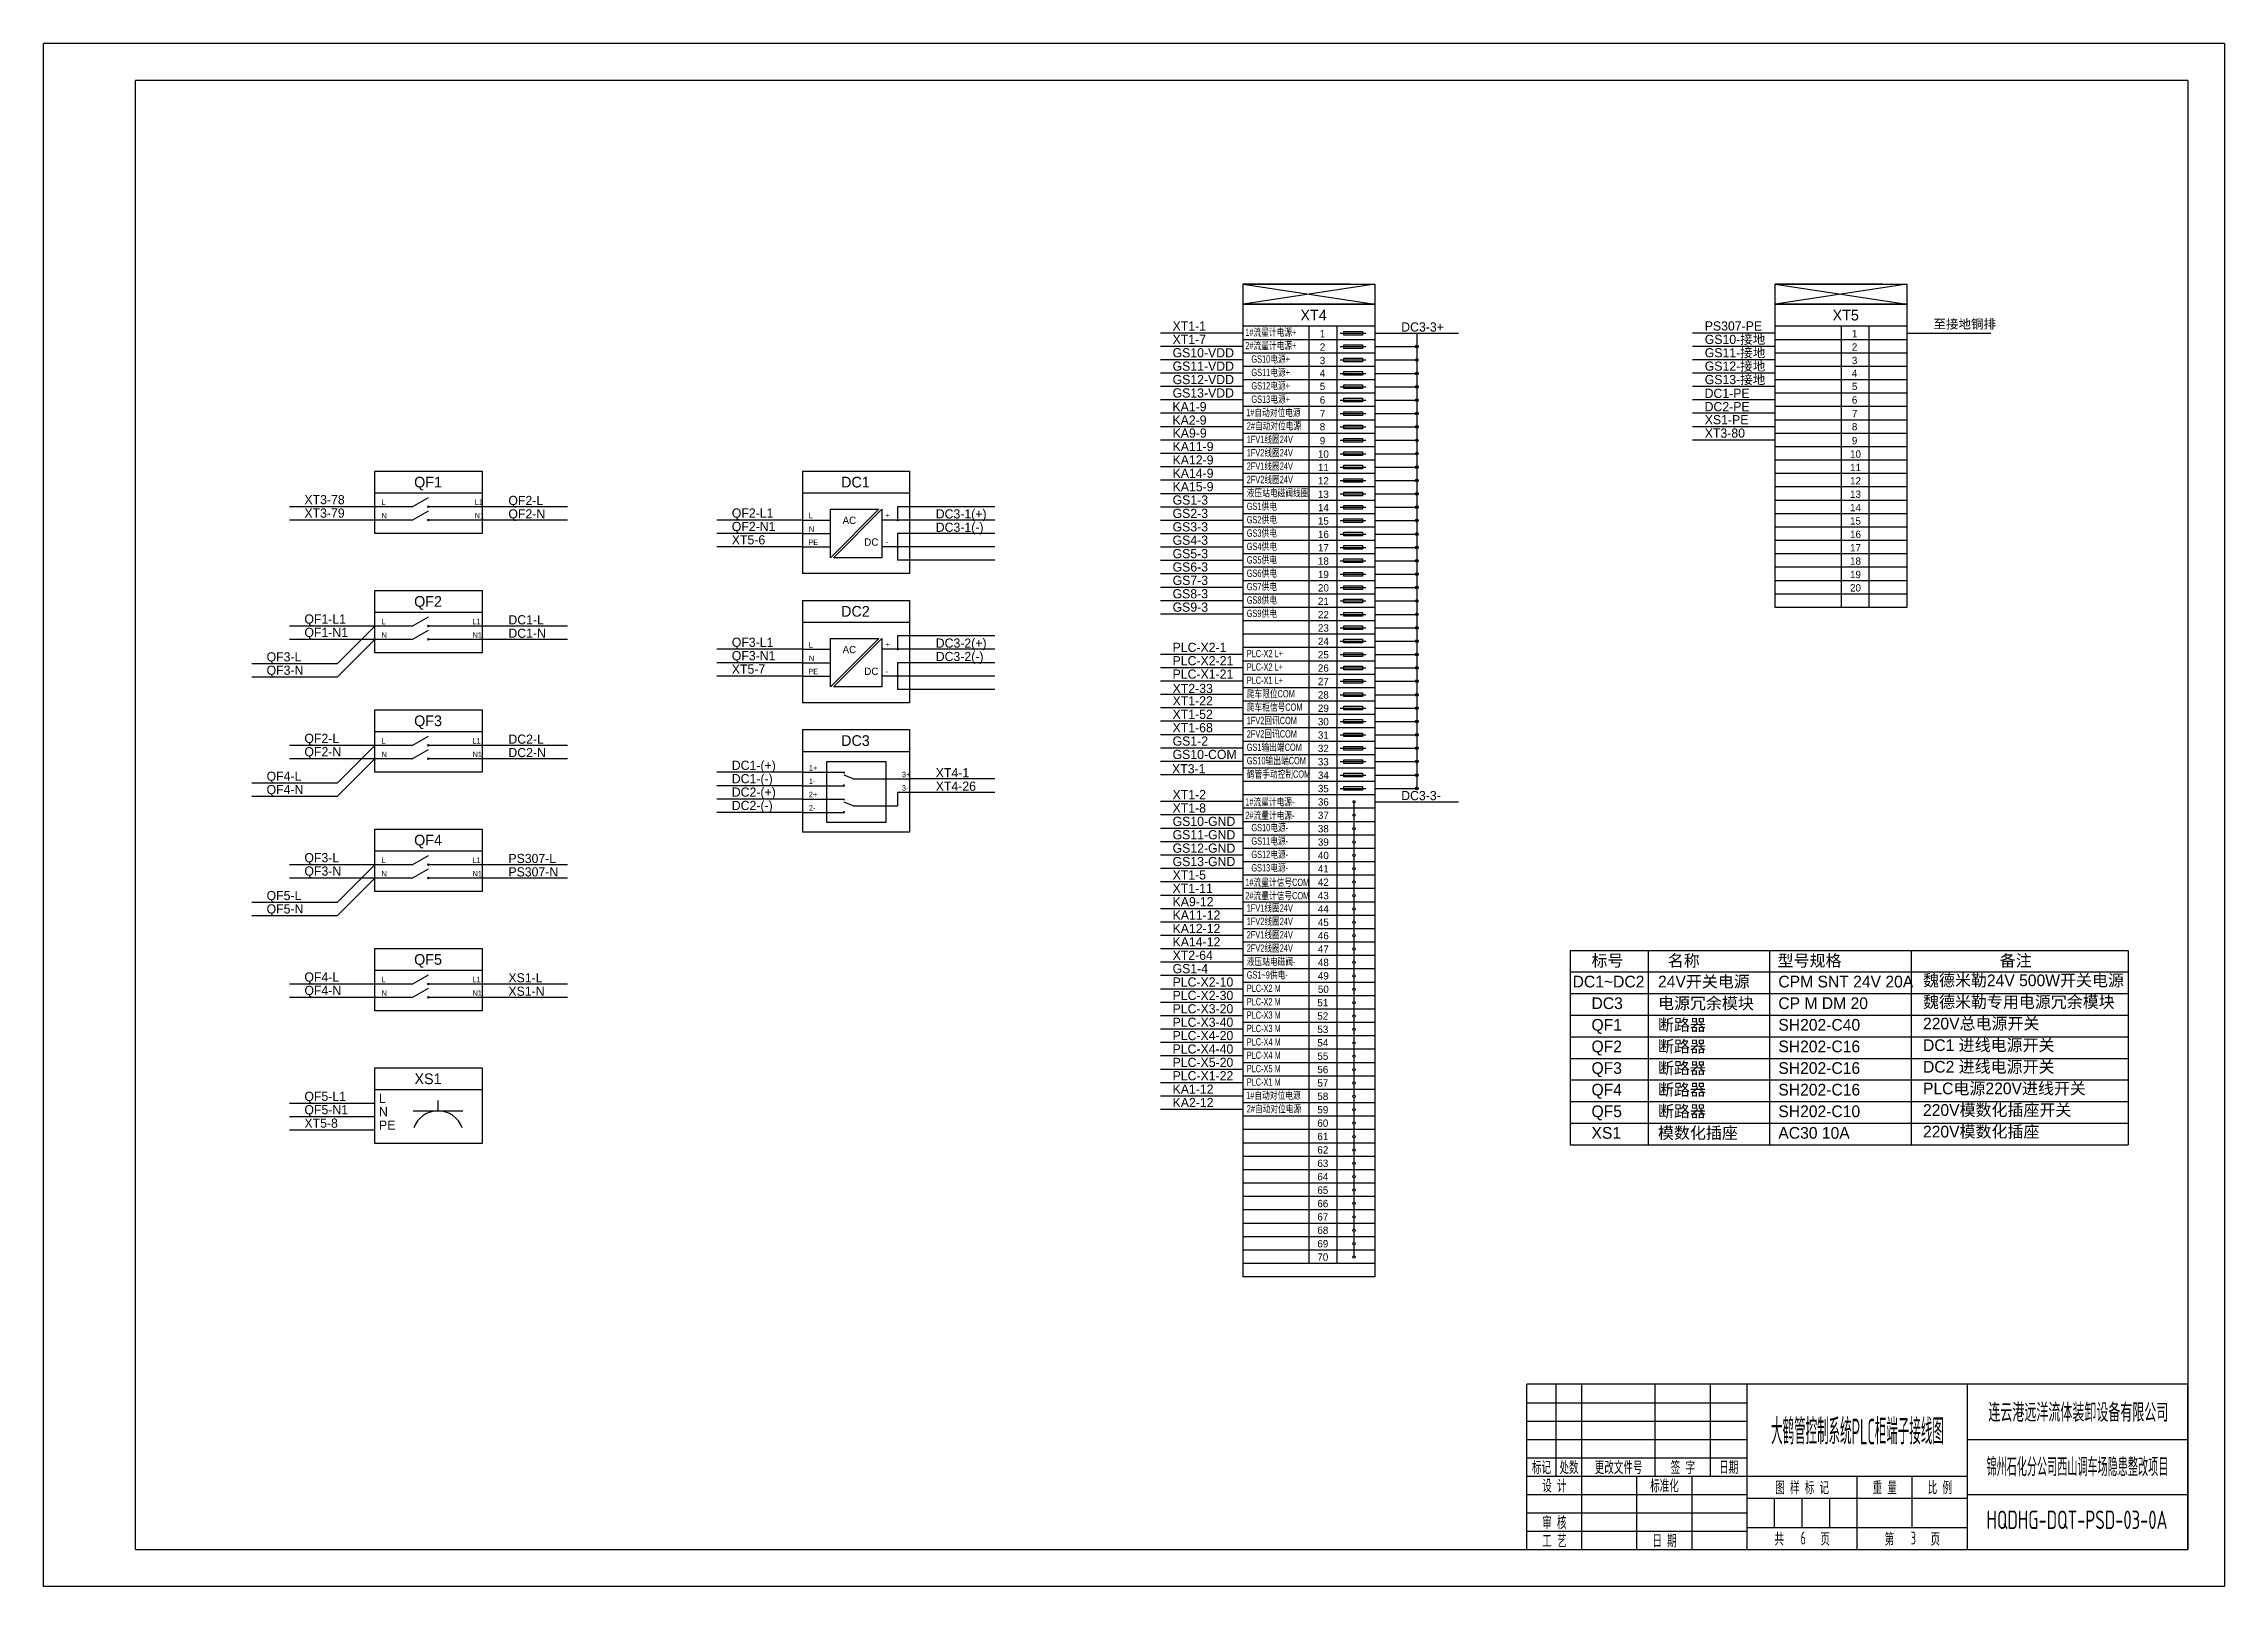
# Model space of a CAD drawing. Header units: millimetres. Extents: x 32626 to 72822, y 60047 to 123188.
# Drawn here: x 32626 to 37378, y 60047 to 63407 of the extents above; entities that cross this region are included whole.
import ezdxf
from ezdxf.enums import TextEntityAlignment as Align

# ---------------------------------------------------------------- set-up
doc = ezdxf.new("R2010")
doc.units = ezdxf.units.MM
doc.header["$LTSCALE"] = 10
for name, color, linetype in [('1轮廓实线层', 7, 'Continuous'), ('2细线层', 4, 'Continuous'), ('6文字层', 3, 'Continuous'), ('图框层', 7, 'Continuous')]:
    doc.layers.add(name, color=color, linetype=linetype)
doc.styles.get("Standard").update_dxf_attribs({"font": 'isocp.shx', "width": 0.707, "bigfont": 'hztxt.shx'})
doc.styles.add('样式 1', font='SIMYOU.TTF', dxfattribs={"width": 0.9, "height": 12})

msp = doc.modelspace()

# ---------------------------------------------------------------- texts
at = {"layer": '1轮廓实线层', "style": '样式 1'}
for s, p in [('XT4', (35393.3, 62804)), ('XT5', (36552.9, 62804)), ('QF1', (33463.7, 62440.3)), ('DC1', (34395, 62440.3)), ('QF2', (33463.7, 62180.4)), ('DC2', (34395, 62158.9)), ('QF3', (33463.7, 61920.5)), ('DC3', (34395, 61877.4)), ('QF4', (33463.7, 61660.6)), ('QF5', (33463.7, 61400.7)), ('XS1', (33463.7, 61140.8))]:
    msp.add_text(s, height=23.33, dxfattribs=at).set_placement(p, align=Align.CENTER)
for s, height, p in [('XT1-1', 20, (35086.1, 62782)), ('1', 16, (35406.8, 62767.3)), ('DC3-3+', 20, (35584.3, 62779.9)), ('GS10-接地', 20, (36245.7, 62752.9)), ('PS307-PE', 20, (36245.7, 62782)), ('1', 16, (36566.3, 62767.3)), ('至接地铜排', 20, (36743.9, 62786.4)), ('XT1-7', 20, (35086.1, 62752.9)), ('GS10-VDD', 20, (35086.1, 62723.7)), ('2', 16, (35406.8, 62738.2)), ('GS11-接地', 20, (36245.7, 62723.7)), ('2', 16, (36566.3, 62738.2)), ('GS11-VDD', 20, (35086.1, 62694.6)), ('GS12-VDD', 20, (35086.1, 62665.4)), ('4', 16, (35406.8, 62681.2)), ('3', 16, (35406.8, 62709)), ('GS12-接地', 20, (36245.7, 62694.6)), ('GS13-接地', 20, (36245.7, 62665.4)), ('4', 16, (36566.3, 62681.2)), ('3', 16, (36566.3, 62709)), ('GS13-VDD', 20, (35086.1, 62636.2)), ('5', 16, (35406.8, 62652.5)), ('6', 16, (35406.8, 62622.9)), ('DC1-PE', 20, (36245.4, 62635.4)), ('5', 16, (36566.3, 62652.5)), ('6', 16, (36566.3, 62622.9)), ('KA1-9', 20, (35085.8, 62606.3)), ('KA2-9', 20, (35085.8, 62577.1)), ('7', 16, (35406.8, 62593.2)), ('XS1-PE', 20, (36245.7, 62577.9)), ('DC2-PE', 20, (36245.4, 62606.3)), ('7', 16, (36566.3, 62593.2)), ('KA9-9', 20, (35086.1, 62548.8)), ('KA11-9', 20, (35086.1, 62519.6)), ('8', 16, (35406.8, 62564.8)), ('9', 16, (35406.8, 62534.3)), ('XT3-80', 20, (36245.7, 62548.8)), ('8', 16, (36566.3, 62564.8)), ('9', 16, (36566.3, 62534.3)), ('KA12-9', 20, (35086.1, 62490.4)), ('10', 16, (35402.8, 62505.1)), ('11', 16, (35402.8, 62475.9)), ('10', 16, (36562.3, 62505.1)), ('11', 16, (36562.3, 62475.9)), ('KA14-9', 20, (35086.1, 62461.3)), ('KA15-9', 20, (35086.1, 62432.1)), ('12', 16, (35402.8, 62446.8)), ('12', 16, (36562.3, 62446.8)), ('XT3-78', 20, (33194.3, 62403.8)), ('XT3-79', 20, (33194.3, 62374.6)), ('L', 12, (33362.2, 62402.3)), ('L1', 12, (33565.4, 62402.3)), ('QF2-L', 20, (33638.8, 62402)), ('QF2-L1', 20, (34125.6, 62374.6)), ('DC3-1(+)', 20, (34570, 62372.8)), ('GS1-3', 20, (35086.1, 62403)), ('GS2-3', 20, (35086.1, 62373.8)), ('13', 16, (35402.8, 62417.6)), ('14', 16, (35402.8, 62388.5)), ('13', 16, (36562.3, 62417.6)), ('14', 16, (36562.3, 62388.5)), ('N', 12, (33362.2, 62372.8)), ('N1', 12, (33565.4, 62372.8)), ('QF2-N', 20, (33638.8, 62372.8)), ('QF2-N1', 20, (34125.6, 62345.4)), ('L', 12, (34293.5, 62373.1)), ('N', 12, (34293.5, 62343.7)), ('AC', 16, (34366.9, 62360.7)), ('+', 12, (34460.1, 62373.6)), ('DC3-1(-)', 20, (34570, 62343.7)), ('GS3-3', 20, (35086.1, 62344.6)), ('15', 16, (35402.8, 62359.4)), ('16', 16, (35402.8, 62330.2)), ('15', 16, (36562.3, 62359.4)), ('16', 16, (36562.3, 62330.2)), ('XT5-6', 20, (34125.6, 62316.3)), ('PE', 12, (34292.3, 62314.9)), ('DC', 16, (34414.2, 62313.4)), ('-', 12, (34460.7, 62315.2)), ('GS4-3', 20, (35086.1, 62315.5)), ('GS5-3', 20, (35086.1, 62286.3)), ('17', 16, (35402.8, 62301.1)), ('17', 16, (36562.3, 62301.1)), ('GS6-3', 20, (35086.1, 62257.2)), ('18', 16, (35402.8, 62272)), ('19', 16, (35402.8, 62242.8)), ('18', 16, (36562.3, 62272)), ('19', 16, (36562.3, 62242.8)), ('GS7-3', 20, (35086.1, 62228)), ('GS8-3', 20, (35086.1, 62198.8)), ('20', 16, (35402.8, 62213.7)), ('20', 16, (36562.3, 62213.7)), ('QF1-L1', 20, (33194.3, 62143.8)), ('DC1-L', 20, (33638.8, 62142.1)), ('GS9-3', 20, (35086.1, 62169.7)), ('21', 16, (35402.8, 62184.5)), ('22', 16, (35402.8, 62155.4)), ('QF1-N1', 20, (33194.3, 62114.7)), ('L', 12, (33362.2, 62142.4)), ('N', 12, (33362.2, 62112.9)), ('L1', 12, (33560.5, 62142.4)), ('N1', 12, (33560.5, 62112.9)), ('DC1-N', 20, (33638.8, 62112.9)), ('QF3-L1', 20, (34125.6, 62093.2)), ('DC3-2(+)', 20, (34570, 62091.4)), ('23', 16, (35402.8, 62126.3)), ('24', 16, (35402.8, 62097.1)), ('QF3-L', 20, (33111.9, 62061.4)), ('QF3-N1', 20, (34125.6, 62064)), ('L', 12, (34293.5, 62091.7)), ('N', 12, (34293.5, 62062.2)), ('AC', 16, (34366.9, 62079.2)), ('+', 12, (34460.1, 62092.1)), ('DC3-2(-)', 20, (34570, 62062.2)), ('PLC-X2-1', 20, (35086.1, 62082.2)), ('PLC-X2-21', 20, (35086.1, 62053)), ('25', 16, (35402.8, 62068)), ('QF3-N', 20, (33111.9, 62032.3)), ('XT5-7', 20, (34125.6, 62034.8)), ('PE', 12, (34292.3, 62033.4)), ('DC', 16, (34414.2, 62032)), ('-', 12, (34460.7, 62033.8)), ('PLC-X1-21', 20, (35086.1, 62023.9)), ('26', 16, (35402.7, 62038.9)), ('27', 16, (35402.7, 62009.7)), ('XT2-33', 20, (35086.1, 61992.6)), ('XT1-22', 20, (35086.1, 61965.6)), ('28', 16, (35402.7, 61980.6)), ('29', 16, (35402.7, 61951.4)), ('XT1-52', 20, (35086.1, 61936.4)), ('XT1-68', 20, (35086.1, 61907.2)), ('30', 16, (35402.7, 61922.3)), ('QF2-L', 20, (33194.3, 61883.9)), ('QF2-N', 20, (33194.3, 61854.8)), ('L', 12, (33362.2, 61882.5)), ('L1', 12, (33560.5, 61882.5)), ('DC2-L', 20, (33638.8, 61882.2)), ('DC2-N', 20, (33638.8, 61853)), ('GS1-2', 20, (35086.1, 61878.1)), ('31', 16, (35402.7, 61893.2)), ('32', 16, (35402.7, 61864)), ('N', 12, (33362.2, 61853)), ('N1', 12, (33560.5, 61853)), ('DC1-(+)', 20, (34125.6, 61825.2)), ('1+', 12, (34293.5, 61823.8)), ('XT4-1', 20, (34570, 61809)), ('XT3-1', 20, (35084.9, 61817.7)), ('GS10-COM', 20, (35086.1, 61848.9)), ('33', 16, (35402.7, 61834.9)), ('QF4-L', 20, (33111.9, 61801.5)), ('QF4-N', 20, (33111.9, 61772.4)), ('DC1-(-)', 20, (34125.6, 61796.1)), ('DC2-(+)', 20, (34125.6, 61766.9)), ('2+', 12, (34293.5, 61765.5)), ('1-', 12, (34293.5, 61794.6)), ('3+', 12, (34496.2, 61809.2)), ('3-', 12, (34496.2, 61780.1)), ('XT4-26', 20, (34570, 61779.8)), ('XT1-2', 20, (35086.1, 61761.4)), ('34', 16, (35402.7, 61805.7)), ('35', 16, (35402.7, 61776.6)), ('DC3-3-', 20, (35584.3, 61759.3)), ('DC2-(-)', 20, (34125.6, 61737.8)), ('2-', 12, (34293.5, 61736.3)), ('XT1-8', 20, (35086.1, 61732.3)), ('36', 16, (35402.7, 61747.5)), ('37', 16, (35402.7, 61718.3)), ('GS10-GND', 20, (35086.1, 61703.1)), ('GS11-GND', 20, (35086.1, 61674)), ('38', 16, (35402.7, 61689.2)), ('QF3-L', 20, (33194.3, 61624)), ('L', 12, (33362.2, 61622.6)), ('L1', 12, (33560.5, 61622.6)), ('PS307-L', 20, (33638.8, 61622.3)), ('GS12-GND', 20, (35086.1, 61644.8)), ('GS13-GND', 20, (35086.1, 61615.6)), ('40', 16, (35402.7, 61630.9)), ('39', 16, (35402.7, 61660.1)), ('QF3-N', 20, (33194.3, 61594.9)), ('N', 12, (33362.2, 61593.1)), ('N1', 12, (33560.5, 61593.1)), ('PS307-N', 20, (33638.8, 61593.1)), ('XT1-5', 20, (35086.1, 61586.5)), ('41', 16, (35402.7, 61601.8)), ('42', 16, (35402.7, 61572.6)), ('QF5-L', 20, (33111.9, 61541.6)), ('XT1-11', 20, (35086.1, 61557.3)), ('KA9-12', 20, (35086.1, 61528.2)), ('43', 16, (35402.7, 61543.5)), ('QF5-N', 20, (33111.9, 61512.5)), ('KA11-12', 20, (35086.1, 61499)), ('44', 16, (35402.7, 61514.4)), ('45', 16, (35402.7, 61485.2)), ('KA12-12', 20, (35086.1, 61469.8)), ('KA14-12', 20, (35086.1, 61440.7)), ('46', 16, (35402.7, 61456.1)), ('XT2-64', 20, (35086.1, 61411.5)), ('GS1-4', 20, (35086.1, 61382.4)), ('47', 16, (35402.7, 61427)), ('48', 16, (35402.7, 61397.8)), ('QF4-L', 20, (33194.3, 61364.1)), ('QF4-N', 20, (33194.3, 61335)), ('L', 12, (33362.2, 61362.7)), ('L1', 12, (33560.5, 61362.7)), ('XS1-L', 20, (33638.8, 61362.4)), ('XS1-N', 20, (33638.8, 61333.2)), ('PLC-X2-10', 20, (35086.1, 61353.2)), ('49', 16, (35402.7, 61368.7)), ('50', 16, (35402.7, 61339.5)), ('N', 12, (33362.2, 61333.2)), ('N1', 12, (33560.5, 61333.2)), ('PLC-X2-30', 20, (35086.1, 61324)), ('PLC-X3-20', 20, (35086.1, 61294.9)), ('51', 16, (35401.6, 61310.4)), ('PLC-X3-40', 20, (35086.1, 61265.7)), ('PLC-X4-20', 20, (35086.1, 61236.6)), ('52', 16, (35401.6, 61281.2)), ('53', 16, (35401.6, 61252.1)), ('PLC-X4-40', 20, (35086.1, 61207.4)), ('54', 16, (35401.6, 61222.9)), ('55', 16, (35401.6, 61193.7)), ('PLC-X5-20', 20, (35086.1, 61178.2)), ('PLC-X1-22', 20, (35086.1, 61149.1)), ('56', 16, (35401.6, 61164.6)), ('QF5-L1', 20, (33194.3, 61104.2)), ('L', 20, (33356.8, 61100)), ('KA1-12', 20, (35086.1, 61119.9)), ('KA2-12', 20, (35086.1, 61090.8)), ('57', 16, (35401.6, 61135.4)), ('58', 16, (35401.6, 61106.3)), ('XT5-8', 20, (33194.3, 61045.9)), ('QF5-N1', 20, (33194.3, 61075.1)), ('N', 20, (33356.8, 61070.8)), ('59', 16, (35401.6, 61077.1)), ('60', 16, (35401.6, 61047.9)), ('PE', 20, (33356.8, 61041.6)), ('61', 16, (35401.6, 61018.8)), ('62', 16, (35401.6, 60989.6)), ('63', 16, (35401.6, 60960.4)), ('64', 16, (35401.6, 60931.2)), ('65', 16, (35401.6, 60902)), ('66', 16, (35401.6, 60872.8)), ('67', 16, (35401.6, 60843.7)), ('68', 16, (35401.6, 60814.5)), ('69', 16, (35401.6, 60785.3)), ('70', 16, (35401.6, 60756.1))]:
    msp.add_text(s, height=height, dxfattribs=at).set_placement(p)
at = {"layer": '1轮廓实线层', "style": '样式 1', "width": 0.75}
for s, p in [('1#流量计电源+', (35244.6, 62770.4)), ('2#流量计电源+', (35244.6, 62741.3)), ('GS10电源+', (35257.8, 62712.1)), ('GS11电源+', (35257.8, 62682.9)), ('GS12电源+', (35257.8, 62653.8)), ('GS13电源+', (35257.8, 62624.6)), ('1#自动对位电源', (35246.4, 62595.5)), ('2#自动对位电源', (35247.7, 62566.3)), ('1FV1线圈24V', (35247.7, 62537.1)), ('2FV1线圈24V', (35247.7, 62478.8)), ('1FV2线圈24V', (35247.7, 62508)), ('2FV2线圈24V', (35247.7, 62449.7)), ('液压站电磁阀线圈', (35247.7, 62420.5)), ('GS1供电', (35247.7, 62391.3)), ('GS2供电', (35247.7, 62362.2)), ('GS3供电', (35247.7, 62333)), ('GS4供电', (35247.7, 62303.9)), ('GS5供电', (35247.7, 62274.7)), ('GS6供电', (35247.7, 62245.5)), ('GS7供电', (35247.7, 62216.4)), ('GS8供电', (35247.7, 62187.2)), ('GS9供电', (35247.7, 62158.1)), ('PLC-X2 L+', (35247.7, 62070.6)), ('PLC-X2 L+', (35247.7, 62041.4)), ('PLC-X1 L+', (35247.7, 62012.3)), ('爬车限位COM', (35247.7, 61983.1)), ('爬车柜信号COM', (35247.7, 61953.9)), ('1FV2回讯COM', (35247.7, 61924.8)), ('2FV2回讯COM', (35247.7, 61895.6)), ('GS1输出端COM', (35247.7, 61866.5)), ('鹤管手动控制COM', (35247.7, 61808.1)), ('GS10输出端COM', (35247.7, 61837.3)), ('2#流量计电源-', (35244.6, 61718.2)), ('1#流量计电源-', (35244.6, 61747.5)), ('GS10电源-', (35257.8, 61691.5)), ('GS11电源-', (35257.8, 61662.3)), ('GS12电源-', (35257.8, 61633.2)), ('1#流量计信号COM', (35244.6, 61572.4)), ('GS13电源-', (35257.8, 61604)), ('2#流量计信号COM', (35244.6, 61543.2)), ('1FV1线圈24V', (35247.7, 61516.5)), ('1FV2线圈24V', (35247.7, 61487.4)), ('2FV1线圈24V', (35247.7, 61458.2)), ('2FV2线圈24V', (35247.7, 61429.1)), ('液压站电磁阀-', (35247.7, 61399.9)), ('GS1~9供电-', (35247.7, 61370.7)), ('PLC-X2 M', (35247.7, 61341.6)), ('PLC-X2 M', (35247.7, 61312.4)), ('PLC-X3 M', (35247.7, 61283.3)), ('PLC-X3 M', (35247.7, 61254.1)), ('PLC-X4 M', (35247.7, 61224.9)), ('PLC-X4 M', (35247.7, 61195.8)), ('PLC-X5 M', (35247.7, 61166.6)), ('1#自动对位电源', (35246.4, 61108.3)), ('PLC-X1 M', (35247.7, 61137.5)), ('2#自动对位电源', (35247.7, 61079.1))]:
    msp.add_text(s, height=16, dxfattribs=at).set_placement(p)
at = {"layer": '6文字层', "style": '样式 1'}
for s, height, p in [('标号', 25.51, (35998.9, 61397)), ('名称', 25.51, (36165.2, 61397)), ('型号规格', 25.51, (36404.4, 61397)), ('备注', 25.51, (36888.5, 61397)), ('DC1~DC2', 25.51, (35957.8, 61351.4)), ('24V开关电源', 25.51, (36143.9, 61351.4)), ('CPM SNT 24V 20A', 25.515, (36406.1, 61351.4)), ('魏德米勒24V 500W开关电源', 25.515, (36721.3, 61354.1)), ('DC3', 25.51, (35998.9, 61304.3)), ('电源冗余模块', 25.51, (36143.9, 61304.3)), ('CP M DM 20', 25.51, (36406.1, 61304.3)), ('魏德米勒专用电源冗余模块', 25.515, (36721.3, 61307)), ('QF1', 25.51, (35998.9, 61257.2)), ('断路器', 25.51, (36143.9, 61257.2)), ('SH202-C40', 25.51, (36406.1, 61257.2)), ('220V总电源开关', 25.51, (36721.3, 61260)), ('QF2', 25.51, (35998.9, 61210.2)), ('断路器', 25.51, (36143.9, 61210.2)), ('SH202-C16', 25.51, (36406.1, 61210.2)), ('DC1 进线电源开关', 25.51, (36721.3, 61212.9)), ('QF3', 25.51, (35998.9, 61163.1)), ('断路器', 25.51, (36143.9, 61163.1)), ('SH202-C16', 25.51, (36406.1, 61163.1)), ('DC2 进线电源开关', 25.51, (36721.3, 61165.8)), ('QF4', 25.51, (35998.9, 61116)), ('断路器', 25.51, (36143.9, 61116)), ('SH202-C16', 25.51, (36406.1, 61116)), ('PLC电源220V进线开关', 25.515, (36721.3, 61118.7)), ('QF5', 25.51, (35998.9, 61068.9)), ('断路器', 25.51, (36143.9, 61068.9)), ('SH202-C10', 25.51, (36406.1, 61068.9)), ('220V模数化插座开关', 25.515, (36721.3, 61071.7)), ('XS1', 25.51, (35998.9, 61021.9)), ('模数化插座', 25.51, (36143.9, 61021.9)), ('AC30 10A', 25.51, (36406.1, 61021.9)), ('220V模数化插座', 25.51, (36721.3, 61024.6))]:
    msp.add_text(s, height=height, dxfattribs=at).set_placement(p)
at = {"layer": '6文字层', "width": 0.707}
for s, p in [('标记', (35890, 60307)), ('处数', (35950, 60307)), (' 更改文件号 ', (36058, 60307)), (' 签 字 ', (36198, 60307)), (' 日期 ', (36298, 60307)), (' 设 计 ', (35918, 60267)), (' 标准化 ', (36158, 60267)), (' 图 样 标 记 ', (36458, 60263)), (' 重 量 ', (36638, 60263)), (' 比 例 ', (36758, 60263)), (' 工 艺 ', (35918, 60147)), (' 审 核 ', (35918, 60187)), (' 日 期 ', (36158, 60147)), ('共       页', (36458, 60151)), ('第       页', (36698, 60151))]:
    msp.add_text(s, height=28, dxfattribs=at).set_placement(p, align=Align.MIDDLE)
at = {"layer": '6文字层', "flags": 8}
for tag, height, width, p, p2 in [('连云港远洋流体装卸设备有限公司', 40, 0.662669, (36863.7, 60405.5), (37255.9, 60405.5)), ('大鹤管控制系统PLC柜端子接线图', 56, 0.446978, (36390.3, 60356.1), (36766.6, 60356.1)), ('锦州石化分公司西山调车场隐患整改项目', 40, 0.557752, (36859.7, 60286.8), (37255.9, 60286.8)), ('HQDHG-DQT-PSD-03-0A', 40, 0.67262, (36859.7, 60172), (37253.9, 60172)), ('6', 28, 0.674953, (36454.6, 60138.2), (36465.9, 60138.2)), ('3', 28, 0.684294, (36694.6, 60138.2), (36705.9, 60138.2))]:
    msp.add_attdef(tag, text='', height=height, dxfattribs=dict(at, width=width)).set_placement(p, p2, align=Align.FIT)

# ---------------------------------------------------------------- hatches: boundary and pattern name
at = {"layer": '1轮廓实线层'}
h = msp.add_hatch(color=256, dxfattribs=at)
edge = h.paths.add_edge_path()
edge.add_arc((34486.8, 62369.3), 1.5, 0, 360)
edge = h.paths.add_edge_path()
edge.add_arc((34486.8, 62311), 1.5, 0, 360)
h = msp.add_hatch(color=256, dxfattribs=at)
edge = h.paths.add_edge_path()
edge.add_arc((34486.8, 62087.9), 1.5, 0, 360)
edge = h.paths.add_edge_path()
edge.add_arc((34486.8, 62029.5), 1.5, 0, 360)

# ---------------------------------------------------------------- linework, layer by layer
for p, q in [((35526.9, 62883.4), (35239.8, 62839.6)), ((35239.8, 62883.4), (35526.9, 62839.6)), ((35473.1, 62883.4), (35239.8, 62883.4)), ((35473.1, 62883.4), (35239.8, 62883.4)), ((35473.1, 62883.4), (35239.8, 62883.4)), ((35473.1, 62883.4), (35239.8, 62883.4)), ((35473.1, 62883.4), (35239.8, 62883.4)), ((35473.1, 62883.4), (35239.8, 62883.4)), ((35473.1, 62883.4), (35239.8, 62883.4)), ((35473.1, 62883.4), (35239.8, 62883.4)), ((35473.1, 62883.4), (35239.8, 62883.4)), ((35473.1, 62883.4), (35239.8, 62883.4)), ((36686.4, 62883.4), (36399.4, 62839.6)), ((36399.4, 62883.4), (36686.4, 62839.6)), ((36632.7, 62883.4), (36399.4, 62883.4)), ((36632.7, 62883.4), (36399.4, 62883.4)), ((36632.7, 62883.4), (36399.4, 62883.4)), ((36632.7, 62883.4), (36399.4, 62883.4)), ((36632.7, 62883.4), (36399.4, 62883.4)), ((36632.7, 62883.4), (36399.4, 62883.4)), ((36632.7, 62883.4), (36399.4, 62883.4)), ((36632.7, 62883.4), (36399.4, 62883.4)), ((36632.7, 62883.4), (36399.4, 62883.4)), ((36632.7, 62883.4), (36399.4, 62883.4)), ((35239.8, 60721), (35239.8, 62839.6)), ((35473.1, 62839.6), (35239.8, 62839.6)), ((35473.1, 62839.6), (35239.8, 62839.6)), ((35239.8, 62839.6), (35526.9, 62839.6)), ((35526.9, 62839.6), (35526.9, 60721)), ((36399.4, 62179), (36399.4, 62839.6)), ((36632.7, 62839.6), (36399.4, 62839.6)), ((36632.7, 62839.6), (36399.4, 62839.6)), ((36399.4, 62839.6), (36686.4, 62839.6)), ((36686.4, 62839.6), (36686.4, 62179)), ((35239.8, 62776.7), (35059.4, 62776.7)), ((35526.9, 62791.3), (35239.8, 62791.3)), ((35383.3, 62791.3), (35383.3, 60750.1)), ((35444.7, 60750.1), (35444.7, 62791.3)), ((35451.5, 62776.3), (35507.4, 62776.3)), ((35526.9, 62776.3), (35709.4, 62776.3)), ((35618.1, 62776.3), (35618.1, 61784.9)), ((36399.4, 62776.7), (36218.9, 62776.7)), ((36686.4, 62791.3), (36399.4, 62791.3)), ((36542.9, 62791.3), (36542.9, 62179)), ((36604.3, 62179), (36604.3, 62791.3)), ((36686.4, 62776.3), (36869, 62776.3)), ((35239.8, 62747.6), (35059.4, 62747.6)), ((35526.9, 62762.2), (35239.8, 62762.2)), ((35526.9, 62733), (35239.8, 62733)), ((35451.5, 62747.2), (35507.4, 62747.2)), ((35526.9, 62747.2), (35618.1, 62747.2)), ((36399.4, 62747.6), (36218.9, 62747.6)), ((36686.4, 62762.2), (36399.4, 62762.2)), ((36686.4, 62733), (36399.4, 62733)), ((35239.8, 62718.4), (35059.4, 62718.4)), ((35239.8, 62689.3), (35059.4, 62689.3)), ((35526.9, 62703.8), (35239.8, 62703.8)), ((35451.5, 62718), (35507.4, 62718)), ((35451.5, 62688.8), (35507.4, 62688.8)), ((35526.9, 62718), (35618.1, 62718)), ((35526.9, 62688.8), (35618.1, 62688.8)), ((36399.4, 62718.4), (36218.9, 62718.4)), ((36399.4, 62689.3), (36218.9, 62689.3)), ((36686.4, 62703.8), (36399.4, 62703.8)), ((35239.8, 62660.1), (35059.4, 62660.1)), ((35526.9, 62674.7), (35239.8, 62674.7)), ((35526.9, 62645.5), (35239.8, 62645.5)), ((35451.5, 62659.7), (35507.4, 62659.7)), ((35526.9, 62659.7), (35618.1, 62659.7)), ((36399.4, 62660.1), (36218.9, 62660.1)), ((36686.4, 62674.7), (36399.4, 62674.7)), ((36686.4, 62645.5), (36399.4, 62645.5)), ((35239.8, 62630.9), (35059.4, 62630.9)), ((35239.8, 62601.8), (35059.4, 62601.8)), ((35526.9, 62616.4), (35239.8, 62616.4)), ((35526.9, 62587.2), (35239.8, 62587.2)), ((35451.5, 62630.5), (35507.4, 62630.5)), ((35451.5, 62601.4), (35507.4, 62601.4)), ((35526.9, 62630.5), (35618.1, 62630.5)), ((35526.9, 62601.4), (35618.1, 62601.4)), ((36399.4, 62630.9), (36218.9, 62630.9)), ((36399.4, 62601.8), (36218.9, 62601.8)), ((36686.4, 62616.4), (36399.4, 62616.4)), ((36686.4, 62587.2), (36399.4, 62587.2)), ((35239.8, 62572.6), (35059.4, 62572.6)), ((35239.8, 62543.5), (35059.4, 62543.5)), ((35526.9, 62558), (35239.8, 62558)), ((35451.5, 62572.2), (35507.4, 62572.2)), ((35451.5, 62543), (35507.4, 62543)), ((35526.9, 62572.2), (35618.1, 62572.2)), ((35526.9, 62543), (35618.1, 62543)), ((36399.4, 62572.6), (36218.9, 62572.6)), ((36399.4, 62543.5), (36218.9, 62543.5)), ((36686.4, 62558), (36399.4, 62558)), ((35239.8, 62514.3), (35059.4, 62514.3)), ((35526.9, 62528.9), (35239.8, 62528.9)), ((35526.9, 62499.7), (35239.8, 62499.7)), ((35451.5, 62513.9), (35507.4, 62513.9)), ((35526.9, 62513.9), (35618.1, 62513.9)), ((36686.4, 62528.9), (36399.4, 62528.9)), ((36686.4, 62499.7), (36399.4, 62499.7)), ((33348.1, 62340.1), (33348.1, 62476)), ((33348.1, 62476), (33581.3, 62476)), ((33581.3, 62476), (33581.3, 62340.1)), ((34279.3, 62476), (34512.6, 62476)), ((34279.3, 62476), (34279.3, 62252.7)), ((34512.6, 62476), (34512.6, 62252.7)), ((35239.8, 62485.1), (35059.4, 62485.1)), ((35239.8, 62456), (35059.4, 62456)), ((35526.9, 62470.6), (35239.8, 62470.6)), ((35526.9, 62441.4), (35239.8, 62441.4)), ((35451.5, 62484.7), (35507.4, 62484.7)), ((35451.5, 62455.6), (35507.4, 62455.6)), ((35526.9, 62484.7), (35618.1, 62484.7)), ((35526.9, 62455.6), (35618.1, 62455.6)), ((36686.4, 62470.6), (36399.4, 62470.6)), ((36686.4, 62441.4), (36399.4, 62441.4)), ((33348.1, 62398.5), (33161.8, 62398.5)), ((33581.3, 62427.6), (33348.1, 62427.6)), ((33429.2, 62398.5), (33348.1, 62398.5)), ((33429.2, 62398.5), (33464.4, 62418.8)), ((33466.1, 62396.7), (33462.6, 62400.2)), ((33466.1, 62400.2), (33462.6, 62396.7)), ((33581.3, 62398.5), (33464.4, 62398.5)), ((33767.6, 62398.5), (33581.3, 62398.5)), ((34512.6, 62427.6), (34279.3, 62427.6)), ((34486.8, 62398.5), (34486.8, 62369.3)), ((34512.6, 62398.5), (34486.8, 62398.5)), ((34698.8, 62398.5), (34512.6, 62398.5)), ((35239.8, 62426.8), (35059.4, 62426.8)), ((35239.8, 62397.7), (35059.4, 62397.7)), ((35526.9, 62412.2), (35239.8, 62412.2)), ((35451.5, 62426.4), (35507.4, 62426.4)), ((35451.5, 62397.2), (35507.4, 62397.2)), ((35526.9, 62426.4), (35618.1, 62426.4)), ((35526.9, 62397.2), (35618.1, 62397.2)), ((36686.4, 62412.2), (36399.4, 62412.2)), ((33348.1, 62369.3), (33161.8, 62369.3)), ((33429.2, 62369.3), (33348.1, 62369.3)), ((33429.2, 62369.3), (33464.4, 62389.6)), ((33466.1, 62367.5), (33462.6, 62371.1)), ((33466.1, 62371.1), (33462.6, 62367.5)), ((33581.3, 62369.3), (33464.4, 62369.3)), ((33767.6, 62369.3), (33581.3, 62369.3)), ((34279.3, 62369.3), (34093.1, 62369.3)), ((34279.3, 62369.3), (34340.5, 62369.3)), ((34340.5, 62287.2), (34446.1, 62392.8)), ((34347, 62287.2), (34452.6, 62392.8)), ((34512.6, 62369.3), (34452.6, 62369.3)), ((34698.8, 62369.3), (34512.6, 62369.3)), ((35239.8, 62368.5), (35059.4, 62368.5)), ((35526.9, 62383.1), (35239.8, 62383.1)), ((35526.9, 62353.9), (35239.8, 62353.9)), ((35451.5, 62368.1), (35507.4, 62368.1)), ((35526.9, 62368.1), (35618.1, 62368.1)), ((36686.4, 62383.1), (36399.4, 62383.1)), ((36686.4, 62353.9), (36399.4, 62353.9)), ((33581.3, 62340.1), (33348.1, 62340.1)), ((34279.3, 62340.1), (34093.1, 62340.1)), ((34279.3, 62311), (34093.1, 62311)), ((34279.3, 62340.1), (34340.5, 62340.1)), ((34279.3, 62311), (34340.5, 62311)), ((34512.6, 62311), (34452.6, 62311)), ((34512.6, 62340.1), (34486.8, 62340.1)), ((34486.8, 62340.1), (34486.8, 62281.8)), ((34698.8, 62340.1), (34512.6, 62340.1)), ((34698.8, 62311), (34512.6, 62311)), ((35239.8, 62339.3), (35059.4, 62339.3)), ((35239.8, 62310.2), (35059.4, 62310.2)), ((35526.9, 62324.8), (35239.8, 62324.8)), ((35451.5, 62338.9), (35507.4, 62338.9)), ((35451.5, 62309.8), (35507.4, 62309.8)), ((35526.9, 62338.9), (35618.1, 62338.9)), ((35526.9, 62309.8), (35618.1, 62309.8)), ((36686.4, 62324.8), (36399.4, 62324.8)), ((34512.6, 62252.7), (34279.3, 62252.7)), ((34512.6, 62281.8), (34486.8, 62281.8)), ((34698.8, 62281.8), (34512.6, 62281.8)), ((35239.8, 62281), (35059.4, 62281)), ((35239.8, 62251.9), (35059.4, 62251.9)), ((35526.9, 62295.6), (35239.8, 62295.6)), ((35526.9, 62266.4), (35239.8, 62266.4)), ((35451.5, 62280.6), (35507.4, 62280.6)), ((35451.5, 62251.4), (35507.4, 62251.4)), ((35526.9, 62280.6), (35618.1, 62280.6)), ((35526.9, 62251.4), (35618.1, 62251.4)), ((36686.4, 62295.6), (36399.4, 62295.6)), ((36686.4, 62266.4), (36399.4, 62266.4)), ((33348.1, 62080.2), (33348.1, 62216)), ((33348.1, 62216), (33581.3, 62216)), ((33581.3, 62216), (33581.3, 62080.2)), ((35239.8, 62222.7), (35059.4, 62222.7)), ((35526.9, 62237.3), (35239.8, 62237.3)), ((35526.9, 62208.1), (35239.8, 62208.1)), ((35451.5, 62222.3), (35507.4, 62222.3)), ((35526.9, 62222.3), (35618.1, 62222.3)), ((36686.4, 62237.3), (36399.4, 62237.3)), ((36686.4, 62208.1), (36399.4, 62208.1)), ((33581.3, 62167.7), (33348.1, 62167.7)), ((33429.2, 62138.6), (33464.4, 62158.9)), ((34279.3, 62194.5), (34512.6, 62194.5)), ((34279.3, 62194.5), (34279.3, 61971.2)), ((34512.6, 62194.5), (34512.6, 61971.2)), ((35239.8, 62193.5), (35059.4, 62193.5)), ((35239.8, 62164.4), (35059.4, 62164.4)), ((35526.9, 62179), (35239.8, 62179)), ((35451.5, 62193.1), (35507.4, 62193.1)), ((35451.5, 62164), (35507.4, 62164)), ((35526.9, 62193.1), (35618.1, 62193.1)), ((35526.9, 62164), (35618.1, 62164)), ((36686.4, 62179), (36399.4, 62179)), ((33348.1, 62138.6), (33161.8, 62138.6)), ((33348.1, 62109.4), (33161.8, 62109.4)), ((33348.1, 62138.6), (33265.7, 62056.1)), ((33348.1, 62109.4), (33265.7, 62027)), ((33429.2, 62138.6), (33348.1, 62138.6)), ((33429.2, 62109.4), (33348.1, 62109.4)), ((33429.2, 62109.4), (33464.4, 62129.7)), ((33466.1, 62136.8), (33462.6, 62140.3)), ((33466.1, 62140.3), (33462.6, 62136.8)), ((33466.1, 62107.6), (33462.6, 62111.2)), ((33466.1, 62111.2), (33462.6, 62107.6)), ((33581.3, 62138.6), (33464.4, 62138.6)), ((33581.3, 62109.4), (33464.4, 62109.4)), ((33767.6, 62138.6), (33581.3, 62138.6)), ((33767.6, 62109.4), (33581.3, 62109.4)), ((34512.6, 62146.2), (34279.3, 62146.2)), ((34340.5, 62005.8), (34446.1, 62111.3)), ((34347, 62005.8), (34452.6, 62111.3)), ((34486.8, 62117), (34486.8, 62087.9)), ((34512.6, 62117), (34486.8, 62117)), ((34698.8, 62117), (34512.6, 62117)), ((35526.9, 62149.8), (35239.8, 62149.8)), ((35526.9, 62120.6), (35239.8, 62120.6)), ((35451.5, 62134.8), (35507.4, 62134.8)), ((35526.9, 62134.8), (35618.1, 62134.8)), ((33581.3, 62080.2), (33348.1, 62080.2)), ((34279.3, 62087.9), (34093.1, 62087.9)), ((34279.3, 62087.9), (34340.5, 62087.9)), ((34512.6, 62087.9), (34452.6, 62087.9)), ((34698.8, 62087.9), (34512.6, 62087.9)), ((35239.8, 62076.9), (35059.4, 62076.9)), ((35526.9, 62091.5), (35239.8, 62091.5)), ((35526.9, 62062.3), (35239.8, 62062.3)), ((35451.5, 62105.6), (35507.4, 62105.6)), ((35451.5, 62076.5), (35507.4, 62076.5)), ((35526.9, 62105.6), (35618.1, 62105.6)), ((35526.9, 62076.5), (35618.1, 62076.5)), ((33265.7, 62056.1), (33079.4, 62056.1)), ((33265.7, 62027), (33079.4, 62027)), ((34279.3, 62058.7), (34093.1, 62058.7)), ((34279.3, 62029.5), (34093.1, 62029.5)), ((34279.3, 62058.7), (34340.5, 62058.7)), ((34279.3, 62029.5), (34340.5, 62029.5)), ((34512.6, 62029.5), (34452.6, 62029.5)), ((34486.8, 62058.7), (34486.8, 62000.4)), ((34512.6, 62058.7), (34486.8, 62058.7)), ((34698.8, 62058.7), (34512.6, 62058.7)), ((34698.8, 62029.5), (34512.6, 62029.5)), ((35239.8, 62047.7), (35059.4, 62047.7)), ((35239.8, 62018.6), (35059.4, 62018.6)), ((35526.9, 62033.2), (35239.8, 62033.2)), ((35451.5, 62047.3), (35507.4, 62047.3)), ((35451.5, 62018.2), (35507.4, 62018.2)), ((35526.9, 62047.3), (35618.1, 62047.3)), ((35526.9, 62018.2), (35618.1, 62018.2)), ((34512.6, 61971.2), (34279.3, 61971.2)), ((34512.6, 62000.4), (34486.8, 62000.4)), ((34698.8, 62000.4), (34512.6, 62000.4)), ((35239.8, 61989.4), (35059.4, 61989.4)), ((35526.9, 62004), (35239.8, 62004)), ((35526.9, 61974.8), (35239.8, 61974.8)), ((35451.5, 61989), (35507.4, 61989)), ((35526.9, 61989), (35618.1, 61989)), ((33348.1, 61820.3), (33348.1, 61956.1)), ((33348.1, 61956.1), (33581.3, 61956.1)), ((33581.3, 61956.1), (33581.3, 61820.3)), ((35239.8, 61960.3), (35059.4, 61960.3)), ((35239.8, 61931.1), (35059.4, 61931.1)), ((35526.9, 61945.7), (35239.8, 61945.7)), ((35451.5, 61959.8), (35507.4, 61959.8)), ((35451.5, 61930.7), (35507.4, 61930.7)), ((35526.9, 61959.8), (35618.1, 61959.8)), ((35526.9, 61930.7), (35618.1, 61930.7)), ((33348.1, 61878.6), (33161.8, 61878.6)), ((33348.1, 61878.6), (33265.7, 61796.2)), ((33581.3, 61907.8), (33348.1, 61907.8)), ((33429.2, 61878.6), (33348.1, 61878.6)), ((33429.2, 61878.6), (33464.4, 61898.9)), ((33466.1, 61876.9), (33462.6, 61880.4)), ((33466.1, 61880.4), (33462.6, 61876.9)), ((33581.3, 61878.6), (33464.4, 61878.6)), ((33767.6, 61878.6), (33581.3, 61878.6)), ((34279.3, 61913.1), (34512.6, 61913.1)), ((34279.3, 61913.1), (34279.3, 61689.8)), ((34512.6, 61913.1), (34512.6, 61689.8)), ((35239.8, 61901.9), (35059.4, 61901.9)), ((35239.8, 61872.8), (35059.4, 61872.8)), ((35526.9, 61916.5), (35239.8, 61916.5)), ((35526.9, 61887.4), (35239.8, 61887.4)), ((35451.5, 61901.5), (35507.4, 61901.5)), ((35451.5, 61872.4), (35507.4, 61872.4)), ((35526.9, 61901.5), (35618.1, 61901.5)), ((35526.9, 61872.4), (35618.1, 61872.4)), ((33348.1, 61849.5), (33161.8, 61849.5)), ((33348.1, 61849.5), (33265.7, 61767.1)), ((33429.2, 61849.5), (33348.1, 61849.5)), ((33429.2, 61849.5), (33464.4, 61869.8)), ((33466.1, 61847.7), (33462.6, 61851.3)), ((33466.1, 61851.3), (33462.6, 61847.7)), ((33581.3, 61849.5), (33464.4, 61849.5)), ((33767.6, 61849.5), (33581.3, 61849.5)), ((34512.6, 61864.7), (34279.3, 61864.7)), ((35239.8, 61843.6), (35059.4, 61843.6)), ((35526.9, 61858.2), (35239.8, 61858.2)), ((35526.9, 61829), (35239.8, 61829)), ((35451.5, 61843.2), (35507.4, 61843.2)), ((35526.9, 61843.2), (35618.1, 61843.2)), ((33265.7, 61796.2), (33079.4, 61796.2)), ((33581.3, 61820.3), (33348.1, 61820.3)), ((34279.3, 61820), (34093.1, 61820)), ((34279.3, 61790.8), (34093.1, 61790.8)), ((34279.3, 61820), (34371.5, 61820)), ((34279.3, 61790.8), (34371.5, 61790.8)), ((34390.2, 61805.4), (34370.1, 61813.4)), ((34390.2, 61805.4), (34512.6, 61805.4)), ((34512.6, 61776.3), (34486.8, 61776.3)), ((34486.8, 61776.3), (34486.8, 61747)), ((34698.8, 61805.4), (34512.6, 61805.4)), ((34698.8, 61776.3), (34512.6, 61776.3)), ((35239.8, 61814.5), (35059.4, 61814.5)), ((35526.9, 61799.9), (35239.8, 61799.9)), ((35451.5, 61814), (35507.4, 61814)), ((35451.5, 61784.9), (35507.4, 61784.9)), ((35526.9, 61814), (35618.1, 61814)), ((35526.9, 61784.9), (35618.1, 61784.9)), ((33265.7, 61767.1), (33079.4, 61767.1)), ((34279.3, 61761.6), (34093.1, 61761.6)), ((34279.3, 61732.5), (34093.1, 61732.5)), ((34279.3, 61761.6), (34371.5, 61761.6)), ((34279.3, 61732.5), (34371.5, 61732.5)), ((34390.2, 61747), (34370.1, 61754.9)), ((34390.2, 61747), (34452.3, 61747)), ((34452.3, 61747), (34486.8, 61747)), ((35239.8, 61756.1), (35059.4, 61756.1)), ((35526.9, 61770.7), (35239.8, 61770.7)), ((35526.9, 61741.6), (35239.8, 61741.6)), ((35481.3, 61753.2), (35481.3, 61729.1)), ((35526.9, 61755.7), (35709.4, 61755.7)), ((33348.1, 61560.4), (33348.1, 61696.2)), ((33348.1, 61696.2), (33581.3, 61696.2)), ((33581.3, 61696.2), (33581.3, 61560.4)), ((34512.6, 61689.8), (34279.3, 61689.8)), ((35239.8, 61727), (35059.4, 61727)), ((35239.8, 61697.8), (35059.4, 61697.8)), ((35526.9, 61712.4), (35239.8, 61712.4)), ((35526.9, 61683.2), (35239.8, 61683.2)), ((35481.3, 61724.1), (35481.3, 61699.9)), ((35481.3, 61694.9), (35481.3, 61670.7)), ((33581.3, 61647.9), (33348.1, 61647.9)), ((33429.2, 61618.7), (33464.4, 61639)), ((35239.8, 61668.7), (35059.4, 61668.7)), ((35239.8, 61639.5), (35059.4, 61639.5)), ((35526.9, 61654.1), (35239.8, 61654.1)), ((35481.3, 61665.7), (35481.3, 61641.6)), ((35481.3, 61636.6), (35481.3, 61612.4)), ((33348.1, 61618.7), (33161.8, 61618.7)), ((33348.1, 61589.6), (33161.8, 61589.6)), ((33348.1, 61618.7), (33265.7, 61536.3)), ((33348.1, 61589.6), (33265.7, 61507.2)), ((33429.2, 61618.7), (33348.1, 61618.7)), ((33429.2, 61589.6), (33348.1, 61589.6)), ((33429.2, 61589.6), (33464.4, 61609.9)), ((33466.1, 61617), (33462.6, 61620.5)), ((33466.1, 61620.5), (33462.6, 61617)), ((33466.1, 61587.8), (33462.6, 61591.3)), ((33466.1, 61591.3), (33462.6, 61587.8)), ((33581.3, 61618.7), (33464.4, 61618.7)), ((33581.3, 61589.6), (33464.4, 61589.6)), ((33767.6, 61618.7), (33581.3, 61618.7)), ((33767.6, 61589.6), (33581.3, 61589.6)), ((35239.8, 61610.3), (35059.4, 61610.3)), ((35526.9, 61624.9), (35239.8, 61624.9)), ((35526.9, 61595.8), (35239.8, 61595.8)), ((35481.3, 61607.4), (35481.3, 61583.3)), ((33581.3, 61560.4), (33348.1, 61560.4)), ((35239.8, 61581.2), (35059.4, 61581.2)), ((35239.8, 61552), (35059.4, 61552)), ((35526.9, 61566.6), (35239.8, 61566.6)), ((35481.3, 61578.3), (35481.3, 61554.1)), ((35481.3, 61549.1), (35481.3, 61524.9)), ((33265.7, 61536.3), (33079.4, 61536.3)), ((33265.7, 61507.2), (33079.4, 61507.2)), ((35239.8, 61522.9), (35059.4, 61522.9)), ((35239.8, 61493.7), (35059.4, 61493.7)), ((35526.9, 61537.4), (35239.8, 61537.4)), ((35526.9, 61508.3), (35239.8, 61508.3)), ((35481.3, 61519.9), (35481.3, 61495.8)), ((35239.8, 61464.5), (35059.4, 61464.5)), ((35526.9, 61479.1), (35239.8, 61479.1)), ((35526.9, 61450), (35239.8, 61450)), ((35481.3, 61490.8), (35481.3, 61466.6)), ((35481.3, 61461.6), (35481.3, 61437.5)), ((33348.1, 61300.5), (33348.1, 61436.3)), ((33348.1, 61436.3), (33581.3, 61436.3)), ((33581.3, 61436.3), (33581.3, 61300.5)), ((35239.8, 61435.4), (35059.4, 61435.4)), ((35239.8, 61406.2), (35059.4, 61406.2)), ((35526.9, 61420.8), (35239.8, 61420.8)), ((35481.3, 61432.5), (35481.3, 61408.3)), ((35481.3, 61403.3), (35481.3, 61379.1)), ((35952.3, 61431.6), (37168.6, 61431.6)), ((35952.3, 61431.6), (35952.3, 61008.7)), ((36122.5, 61431.6), (36122.5, 61008.7)), ((36386.7, 61431.6), (36386.7, 61008.7)), ((36695.4, 61431.6), (36695.4, 61008.7)), ((37168.6, 61431.6), (37168.6, 61008.7)), ((33348.1, 61358.8), (33161.8, 61358.8)), ((33581.3, 61388), (33348.1, 61388)), ((33429.2, 61358.8), (33348.1, 61358.8)), ((33429.2, 61358.8), (33464.4, 61379.1)), ((33429.2, 61329.7), (33464.4, 61350)), ((33466.1, 61357.1), (33462.6, 61360.6)), ((33466.1, 61360.6), (33462.6, 61357.1)), ((33581.3, 61358.8), (33464.4, 61358.8)), ((33767.6, 61358.8), (33581.3, 61358.8)), ((35239.8, 61377.1), (35059.4, 61377.1)), ((35526.9, 61391.6), (35239.8, 61391.6)), ((35526.9, 61362.5), (35239.8, 61362.5)), ((35481.3, 61374.1), (35481.3, 61350)), ((35952.3, 61385.3), (37168.6, 61385.3)), ((33348.1, 61329.7), (33161.8, 61329.7)), ((33429.2, 61329.7), (33348.1, 61329.7)), ((33466.1, 61327.9), (33462.6, 61331.4)), ((33466.1, 61331.4), (33462.6, 61327.9)), ((33581.3, 61329.7), (33464.4, 61329.7)), ((33767.6, 61329.7), (33581.3, 61329.7)), ((35239.8, 61347.9), (35059.4, 61347.9)), ((35239.8, 61318.7), (35059.4, 61318.7)), ((35526.9, 61333.3), (35239.8, 61333.3)), ((35526.9, 61304.2), (35239.8, 61304.2)), ((35481.3, 61345), (35481.3, 61320.8)), ((35481.3, 61315.8), (35481.3, 61291.7)), ((35952.3, 61338.2), (37168.6, 61338.2)), ((33581.3, 61300.5), (33348.1, 61300.5)), ((35239.8, 61289.6), (35059.4, 61289.6)), ((35239.8, 61260.4), (35059.4, 61260.4)), ((35526.9, 61275), (35239.8, 61275)), ((35481.3, 61286.7), (35481.3, 61262.5)), ((35481.3, 61257.5), (35481.3, 61233.3)), ((35952.3, 61291.1), (37168.6, 61291.1)), ((35239.8, 61231.3), (35059.4, 61231.3)), ((35526.9, 61245.8), (35239.8, 61245.8)), ((35526.9, 61216.7), (35239.8, 61216.7)), ((35481.3, 61228.3), (35481.3, 61204.2)), ((35952.3, 61244), (37168.6, 61244)), ((33348.1, 61011.4), (33348.1, 61176.4)), ((33348.1, 61176.4), (33581.3, 61176.4)), ((33581.3, 61176.4), (33581.3, 61011.4)), ((35239.8, 61202.1), (35059.4, 61202.1)), ((35239.8, 61172.9), (35059.4, 61172.9)), ((35526.9, 61187.5), (35239.8, 61187.5)), ((35526.9, 61158.4), (35239.8, 61158.4)), ((35481.3, 61199.2), (35481.3, 61175)), ((35481.3, 61170), (35481.3, 61145.9)), ((35952.3, 61197), (37168.6, 61197)), ((33581.3, 61128.1), (33348.1, 61128.1)), ((35239.8, 61143.8), (35059.4, 61143.8)), ((35239.8, 61114.6), (35059.4, 61114.6)), ((35526.9, 61129.2), (35239.8, 61129.2)), ((35481.3, 61140.9), (35481.3, 61116.7)), ((35481.3, 61111.7), (35481.3, 61087.5)), ((35952.3, 61149.9), (37168.6, 61149.9)), ((33348.1, 61098.9), (33161.8, 61098.9)), ((33348.1, 61069.8), (33161.8, 61069.8)), ((33431.5, 61082.4), (33539.4, 61082.4)), ((33485.4, 61082.4), (33485.4, 61105)), ((35239.8, 61085.5), (35059.4, 61085.5)), ((35526.9, 61100), (35239.8, 61100)), ((35526.9, 61070.9), (35239.8, 61070.9)), ((35481.3, 61082.5), (35481.3, 61058.4)), ((35952.3, 61102.8), (37168.6, 61102.8)), ((33348.1, 61040.6), (33161.8, 61040.6)), ((35526.9, 61041.7), (35239.8, 61041.7)), ((35481.3, 61053.4), (35481.3, 61029.2)), ((35481.3, 61024.2), (35481.3, 61000.1)), ((35952.3, 61055.7), (37168.6, 61055.7)), ((33581.3, 61011.4), (33348.1, 61011.4)), ((35526.9, 61012.6), (35239.8, 61012.6)), ((35526.9, 60983.4), (35239.8, 60983.4)), ((35481.3, 60995.1), (35481.3, 60970.9)), ((35952.3, 61008.7), (37168.6, 61008.7)), ((35526.9, 60954.2), (35239.8, 60954.2)), ((35526.9, 60925.1), (35239.8, 60925.1)), ((35481.3, 60965.9), (35481.3, 60941.7)), ((35481.3, 60936.7), (35481.3, 60912.6)), ((35526.9, 60895.9), (35239.8, 60895.9)), ((35481.3, 60907.6), (35481.3, 60883.4)), ((35481.3, 60878.4), (35481.3, 60854.3)), ((35526.9, 60866.8), (35239.8, 60866.8)), ((35526.9, 60837.6), (35239.8, 60837.6)), ((35481.3, 60849.3), (35481.3, 60825.1)), ((35526.9, 60808.4), (35239.8, 60808.4)), ((35526.9, 60779.3), (35239.8, 60779.3)), ((35481.3, 60820.1), (35481.3, 60795.9)), ((35481.3, 60790.9), (35481.3, 60766.8)), ((35526.9, 60750.1), (35239.8, 60750.1)), ((35526.9, 60721), (35239.8, 60721)), ((37298, 60487), (35858, 60487)), ((35858, 60127), (35858, 60487)), ((35858, 60127), (37298, 60127))]:
    msp.add_line(p, q, dxfattribs=at)
for points in [[(35239.8, 62883.4), (35526.9, 62883.4), (35526.9, 62839.6), (35239.8, 62839.6)], [(36399.4, 62883.4), (36686.4, 62883.4), (36686.4, 62839.6), (36399.4, 62839.6)], [(35459.3, 62780.3), (35499.6, 62780.3), (35499.6, 62772.4), (35459.3, 62772.4)], [(35459.3, 62751.1), (35499.6, 62751.1), (35499.6, 62743.2), (35459.3, 62743.2)], [(35459.3, 62722), (35499.6, 62722), (35499.6, 62714), (35459.3, 62714)], [(35459.3, 62692.8), (35499.6, 62692.8), (35499.6, 62684.9), (35459.3, 62684.9)], [(35459.3, 62663.7), (35499.6, 62663.7), (35499.6, 62655.7), (35459.3, 62655.7)], [(35459.3, 62634.5), (35499.6, 62634.5), (35499.6, 62626.6), (35459.3, 62626.6)], [(35459.3, 62605.3), (35499.6, 62605.3), (35499.6, 62597.4), (35459.3, 62597.4)], [(35459.3, 62576.2), (35499.6, 62576.2), (35499.6, 62568.2), (35459.3, 62568.2)], [(35459.3, 62547), (35499.6, 62547), (35499.6, 62539.1), (35459.3, 62539.1)], [(35459.3, 62517.9), (35499.6, 62517.9), (35499.6, 62509.9), (35459.3, 62509.9)], [(35459.3, 62488.7), (35499.6, 62488.7), (35499.6, 62480.8), (35459.3, 62480.8)], [(35459.3, 62459.5), (35499.6, 62459.5), (35499.6, 62451.6), (35459.3, 62451.6)], [(35459.3, 62430.4), (35499.6, 62430.4), (35499.6, 62422.4), (35459.3, 62422.4)], [(35459.3, 62401.2), (35499.6, 62401.2), (35499.6, 62393.3), (35459.3, 62393.3)], [(35459.3, 62372.1), (35499.6, 62372.1), (35499.6, 62364.1), (35459.3, 62364.1)], [(35459.3, 62342.9), (35499.6, 62342.9), (35499.6, 62335), (35459.3, 62335)], [(35459.3, 62313.7), (35499.6, 62313.7), (35499.6, 62305.8), (35459.3, 62305.8)], [(35459.3, 62284.6), (35499.6, 62284.6), (35499.6, 62276.6), (35459.3, 62276.6)], [(35459.3, 62255.4), (35499.6, 62255.4), (35499.6, 62247.5), (35459.3, 62247.5)], [(35459.3, 62226.3), (35499.6, 62226.3), (35499.6, 62218.3), (35459.3, 62218.3)], [(35459.3, 62197.1), (35499.6, 62197.1), (35499.6, 62189.2), (35459.3, 62189.2)], [(35459.3, 62167.9), (35499.6, 62167.9), (35499.6, 62160), (35459.3, 62160)], [(35459.3, 62138.8), (35499.6, 62138.8), (35499.6, 62130.8), (35459.3, 62130.8)], [(35459.3, 62109.6), (35499.6, 62109.6), (35499.6, 62101.7), (35459.3, 62101.7)], [(35459.3, 62080.5), (35499.6, 62080.5), (35499.6, 62072.5), (35459.3, 62072.5)], [(35459.3, 62051.3), (35499.6, 62051.3), (35499.6, 62043.4), (35459.3, 62043.4)], [(35459.3, 62022.1), (35499.6, 62022.1), (35499.6, 62014.2), (35459.3, 62014.2)], [(35459.3, 61993), (35499.6, 61993), (35499.6, 61985), (35459.3, 61985)], [(35459.3, 61963.8), (35499.6, 61963.8), (35499.6, 61955.9), (35459.3, 61955.9)], [(35459.3, 61934.7), (35499.6, 61934.7), (35499.6, 61926.7), (35459.3, 61926.7)], [(35459.3, 61905.5), (35499.6, 61905.5), (35499.6, 61897.6), (35459.3, 61897.6)], [(35459.3, 61876.3), (35499.6, 61876.3), (35499.6, 61868.4), (35459.3, 61868.4)], [(34332.5, 61843.3), (34461.3, 61843.3), (34461.3, 61710.6), (34332.5, 61710.6)], [(35459.3, 61847.2), (35499.6, 61847.2), (35499.6, 61839.2), (35459.3, 61839.2)], [(35459.3, 61818), (35499.6, 61818), (35499.6, 61810.1), (35459.3, 61810.1)], [(35459.3, 61788.9), (35499.6, 61788.9), (35499.6, 61780.9), (35459.3, 61780.9)]]:
    msp.add_lwpolyline(points, close=True, dxfattribs=at)
for points in [[(34340.5, 62392.8), (34446.1, 62392.8)], [(34340.5, 62287.2), (34340.5, 62392.8)], [(34452.6, 62392.8), (34452.6, 62287.2), (34347, 62287.2)], [(34340.5, 62111.3), (34446.1, 62111.3)], [(34340.5, 62005.8), (34340.5, 62111.3)], [(34452.6, 62111.3), (34452.6, 62005.8), (34347, 62005.8)]]:
    msp.add_lwpolyline(points, dxfattribs=at)
for centre, radius in [((35618.1, 62747.2), 3), ((35618.1, 62718), 3), ((35618.1, 62688.8), 3), ((35618.1, 62659.7), 3), ((35618.1, 62630.5), 3), ((35618.1, 62601.4), 3), ((35618.1, 62572.2), 3), ((35618.1, 62543), 3), ((35618.1, 62513.9), 3), ((35618.1, 62484.7), 3), ((35618.1, 62455.6), 3), ((35618.1, 62426.4), 3), ((35618.1, 62397.2), 3), ((34486.8, 62369.3), 1.5), ((35618.1, 62368.1), 3), ((34486.8, 62311), 1.5), ((35618.1, 62338.9), 3), ((35618.1, 62309.8), 3), ((35618.1, 62280.6), 3), ((35618.1, 62251.4), 3), ((35618.1, 62222.3), 3), ((35618.1, 62193.1), 3), ((35618.1, 62164), 3), ((35618.1, 62134.8), 3), ((35618.1, 62105.6), 3), ((34486.8, 62087.9), 1.5), ((35618.1, 62076.5), 3), ((34486.8, 62029.5), 1.5), ((35618.1, 62047.3), 3), ((35618.1, 62018.2), 3), ((35618.1, 61989), 3), ((35618.1, 61959.8), 3), ((35618.1, 61930.7), 3), ((35618.1, 61901.5), 3), ((35618.1, 61872.4), 3), ((35618.1, 61843.2), 3), ((35618.1, 61814), 3), ((35618.1, 61784.9), 3), ((35481.3, 61755.7), 2.5), ((35481.3, 61726.6), 2.5), ((35481.3, 61697.4), 2.5), ((35481.3, 61668.2), 2.5), ((35481.3, 61639.1), 2.5), ((35481.3, 61609.9), 2.5), ((35481.3, 61580.8), 2.5), ((35481.3, 61551.6), 2.5), ((35481.3, 61522.4), 2.5), ((35481.3, 61493.3), 2.5), ((35481.3, 61464.1), 2.5), ((35481.3, 61435), 2.5), ((35481.3, 61405.8), 2.5), ((35481.3, 61376.6), 2.5), ((35481.3, 61347.5), 2.5), ((35481.3, 61318.3), 2.5), ((35481.3, 61289.2), 2.5), ((35481.3, 61260), 2.5), ((35481.3, 61230.8), 2.5), ((35481.3, 61201.7), 2.5), ((35481.3, 61172.5), 2.5), ((35481.3, 61143.4), 2.5), ((35481.3, 61114.2), 2.5), ((35481.3, 61085), 2.5), ((35481.3, 61055.9), 2.5), ((35481.3, 61026.7), 2.5), ((35481.3, 60997.6), 2.5), ((35481.3, 60968.4), 2.5), ((35481.3, 60939.2), 2.5), ((35481.3, 60910.1), 2.5), ((35481.3, 60880.9), 2.5), ((35481.3, 60851.8), 2.5), ((35481.3, 60822.6), 2.5), ((35481.3, 60793.4), 2.5), ((35481.3, 60764.3), 2.5)]:
    msp.add_circle(centre, radius, dxfattribs=at)
for centre, radius, start, end in [((34370, 61820), 1.5, 180, 0), ((34370, 61790.8), 1.5, 0, 180), ((34370, 61761.6), 1.5, 180, 0), ((34370, 61732.5), 1.5, 0, 180), ((33485.4, 61026.1), 56.4, 20.0361, 159.9639)]:
    msp.add_arc(centre, radius, start, end, dxfattribs=at)
at = {"layer": '2细线层'}
for p, q in [((32626, 60047), (32626, 63407)), ((37378, 63407), (32626, 63407)), ((37378, 63407), (37378, 60047)), ((35858, 60447), (36338, 60447)), ((35922, 60287), (35922, 60487)), ((35978, 60287), (35978, 60487)), ((36138, 60287), (36138, 60487)), ((36258, 60287), (36258, 60487)), ((36338, 60127), (36338, 60487)), ((36818, 60127), (36818, 60487)), ((35858, 60407), (36338, 60407)), ((35858, 60367), (36338, 60367)), ((36818, 60367), (37298, 60367)), ((35858, 60327), (36338, 60327)), ((35858, 60287), (36818, 60287)), ((35978, 60127), (35978, 60287)), ((36098, 60127), (36098, 60287)), ((36218, 60127), (36218, 60287)), ((36578, 60127), (36578, 60287)), ((36698, 60175), (36698, 60287)), ((35858, 60247), (36338, 60247)), ((36338, 60239), (36818, 60239)), ((36398, 60175), (36398, 60239)), ((36458, 60175), (36458, 60239)), ((36518, 60175), (36518, 60239)), ((36818, 60247), (37298, 60247)), ((35858, 60207), (36338, 60207)), ((35858, 60167), (36338, 60167)), ((36338, 60175), (36818, 60175)), ((37378, 60047), (32626, 60047))]:
    msp.add_line(p, q, dxfattribs=at)
at = {"layer": '图框层'}
for p, q in [((32826, 60127), (32826, 63327)), ((37298, 63327), (32826, 63327)), ((37298, 63327), (37298, 60127)), ((37298, 60127), (37298, 60487)), ((32826, 60127), (37298, 60127))]:
    msp.add_line(p, q, dxfattribs=at)

msp.set_redraw_order([(e.dxf.handle, doc.entitydb.next_handle()) for e in msp.query("TEXT MTEXT ATTDEF DIMENSION ARC_DIMENSION")])  # texts and dimensions are drawn at this point

doc.saveas('drawing.dxf')
